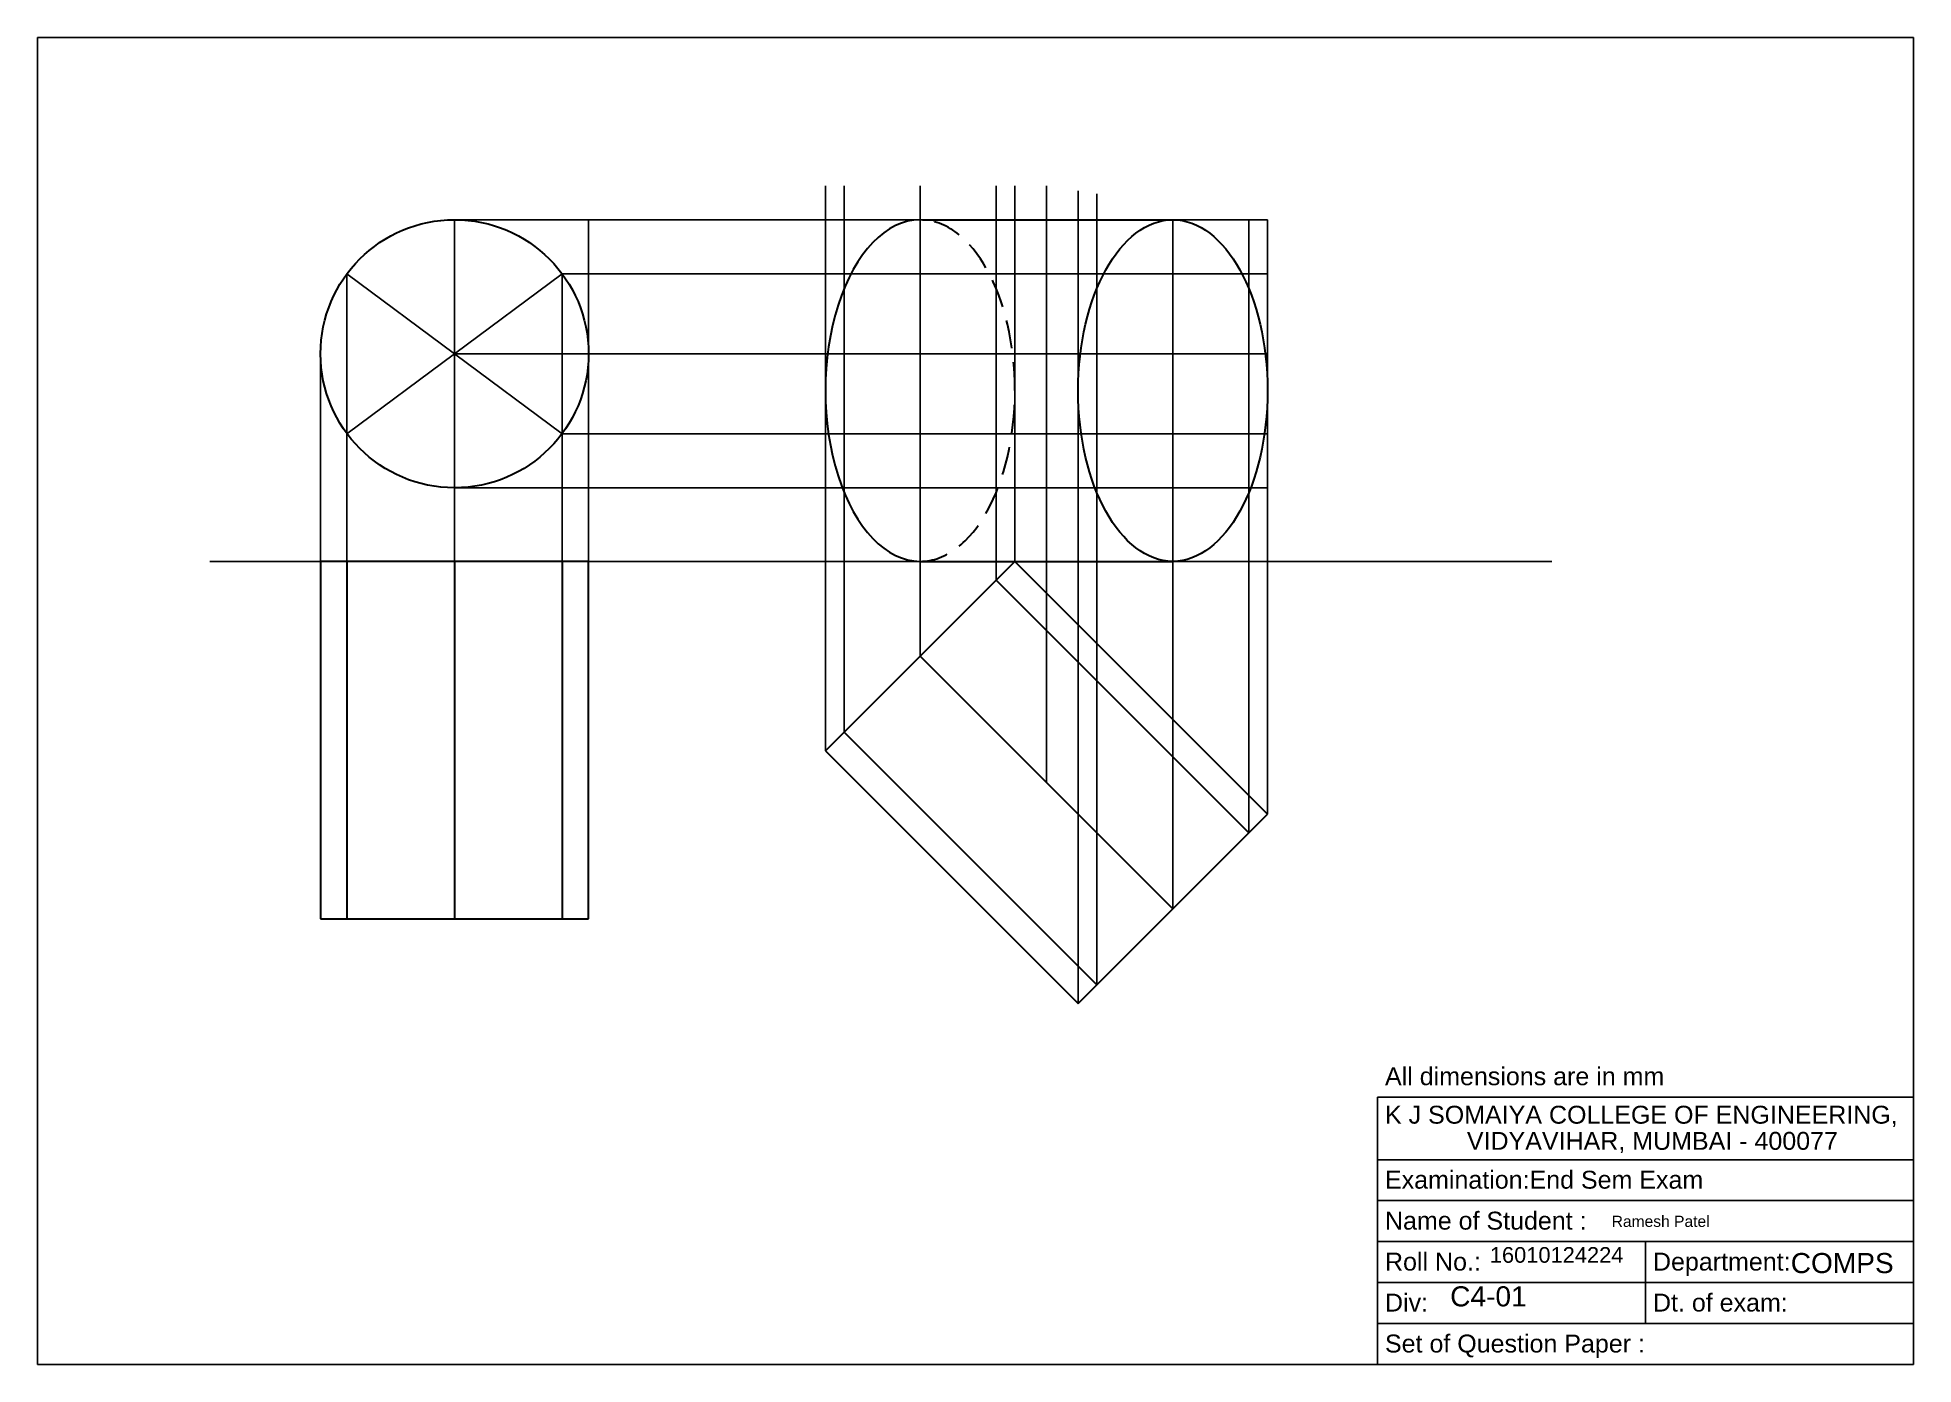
# Model space of a CAD drawing. Header units: millimetres. Extents: x 320 to 4122, y 180 to 2351.
# Drawn here: x 3701.8 to 4121.8, y 1574 to 1871 of the extents above; entities that cross this region are included whole.
import ezdxf

# ---------------------------------------------------------------- set-up
doc = ezdxf.new("R2010")
doc.units = ezdxf.units.MM
doc.linetypes.add('CENTER', pattern=[50.8, 31.75, -6.35, 6.35, -6.35])
doc.linetypes.add('HIDDEN', pattern=[9.525, 6.35, -3.175])
doc.styles.add('Annotative', font='arial.ttf')
doc.styles.get("Standard").update_dxf_attribs({"font": 'arial.ttf'})

msp = doc.modelspace()

# ---------------------------------------------------------------- texts
at = {"lineweight": -3}
for s, height, p in [('All dimensions are in mm', 4.00791, (4003.47, 1636.544)), ('K J SOMAIYA COLLEGE OF ENGINEERING, ', 4.00791, (4003.47, 1627.936)), ('VIDYAVIHAR, MUMBAI - 400077', 4.00791, (4021.807, 1622.084)), ('Examination:End Sem Exam ', 4.00791, (4003.47, 1613.388)), ('Name of Student : ', 4.00791, (4003.47, 1604.221)), ('Roll No.: ', 4.0079, (4003.47, 1595.054)), ('Department: ', 4.00791, (4063.47, 1595.054)), ('Div: ', 4.0079, (4003.47, 1585.888)), ('Dt. of exam:', 4.00791, (4063.47, 1585.888)), ('Set of Question Paper : ', 4.00791, (4003.47, 1576.721))]:
    msp.add_text(s, height=height, dxfattribs=at).set_placement(p)
at = {"color": 0, "lineweight": -3, "insert": (4054.221, 1607.329), "char_height": 2.5, "width": 67.57155, "attachment_point": 1, "style": 'Annotative'}
msp.add_mtext('Ramesh Patel', dxfattribs=at)
at = {"color": 0, "linetype": 'CENTER', "lineweight": -3, "attachment_point": 1}
for s, width, insert, char_height in [('16010124224', 35.29298, (4026.942, 1600.308), 3.5), ('C4-01', 37.18188, (4018.066, 1591.534), 4.5)]:
    msp.add_mtext_dynamic_manual_height_columns(s, width=width, gutter_width=32.88, heights=[0], dxfattribs=dict(at, insert=insert, char_height=char_height))
at = {"color": 0, "linetype": 'CENTER', "lineweight": -3, "insert": (4094.31, 1598.989), "char_height": 4.5, "width": 17.92962, "attachment_point": 1, "style": 'Annotative'}
msp.add_mtext('COMPS', dxfattribs=at)

# ---------------------------------------------------------------- linework, layer by layer
at = {"lineweight": -3}
for p, q in [((3701.792, 1871.038), (4121.792, 1871.038)), ((3701.792, 1574.038), (3701.792, 1871.038)), ((4121.792, 1871.038), (4121.792, 1574.038)), ((4001.792, 1633.862), (4121.792, 1633.862)), ((4001.792, 1574.038), (4001.792, 1633.862)), ((4121.792, 1629.038), (4121.792, 1574.038)), ((4001.792, 1619.872), (4121.792, 1619.872)), ((4001.792, 1610.705), (4121.792, 1610.705)), ((4001.792, 1601.538), (4121.792, 1601.538)), ((4061.792, 1601.538), (4061.792, 1583.205)), ((4001.792, 1592.372), (4121.792, 1592.372)), ((4001.792, 1583.205), (4121.792, 1583.205)), ((4121.792, 1574.038), (3701.792, 1574.038)), ((4121.792, 1574.038), (4001.792, 1574.038))]:
    msp.add_line(p, q, dxfattribs=at)
for p, q in [((3878.19, 1711.372), (3878.19, 1837.809)), ((3882.37, 1715.553), (3882.37, 1837.809)), ((3899.403, 1732.585), (3899.403, 1837.809)), ((3916.435, 1749.617), (3916.435, 1837.809)), ((3920.616, 1753.798), (3920.616, 1837.809)), ((3927.687, 1704.3), (3927.687, 1837.809)), ((3934.758, 1654.803), (3934.758, 1836.728)), ((3938.939, 1658.984), (3938.939, 1836.017)), ((3795.159, 1830.256), (3977.184, 1830.256)), ((3795.159, 1770.256), (3795.159, 1830.256)), ((3825.159, 1753.798), (3825.159, 1830.256)), ((3955.971, 1676.016), (3955.971, 1830.256)), ((3973.003, 1693.048), (3973.003, 1830.256)), ((3977.184, 1697.229), (3977.184, 1830.256)), ((3771.072, 1818.139), (3771.072, 1684.406)), ((3795.159, 1800.256), (3771.072, 1818.139)), ((3771.072, 1818.139), (3795.159, 1800.256)), ((3795.159, 1800.256), (3819.247, 1818.139)), ((3819.247, 1818.139), (3795.159, 1800.256)), ((3819.247, 1818.139), (3977.184, 1818.139)), ((3819.247, 1818.139), (3819.247, 1683.643)), ((3765.159, 1753.798), (3765.159, 1800.256)), ((3771.072, 1782.372), (3795.159, 1800.256)), ((3795.159, 1800.256), (3977.184, 1800.256)), ((3795.159, 1800.256), (3819.247, 1782.372)), ((3795.159, 1800.256), (3795.159, 1770.256)), ((3819.247, 1782.372), (3977.184, 1782.372)), ((3795.159, 1770.256), (3819.247, 1770.256)), ((3795.159, 1770.256), (3795.159, 1683.962)), ((3819.247, 1770.256), (3977.184, 1770.256)), ((3740.404, 1753.798), (4040.828, 1753.798)), ((3765.159, 1753.798), (3795.159, 1753.798)), ((3771.072, 1684.406), (3771.072, 1673.798)), ((3795.159, 1673.798), (3795.159, 1683.962)), ((3795.159, 1683.962), (3795.159, 1673.798)), ((3819.247, 1683.643), (3819.247, 1673.798)), ((3771.072, 1673.798), (3795.159, 1673.798))]:
    msp.add_line(p, q)
at = {"linetype": 'Continuous', "lineweight": 30}
for p, q in [((3899.948, 1830.256), (3955.971, 1830.256)), ((3899.403, 1753.798), (3955.971, 1753.798))]:
    msp.add_line(p, q, dxfattribs=at)
at = {"lineweight": 30}
for p, q in [((3825.159, 1753.798), (3765.159, 1753.798)), ((3765.159, 1753.798), (3765.159, 1673.798)), ((3771.072, 1753.798), (3771.072, 1673.798)), ((3795.159, 1753.798), (3795.159, 1673.798)), ((3795.159, 1753.798), (3795.159, 1713.798)), ((3819.247, 1753.798), (3819.247, 1673.798)), ((3825.159, 1673.798), (3825.159, 1753.798)), ((3920.616, 1753.798), (3878.19, 1711.372)), ((3897.634, 1730.816), (3918.847, 1752.029)), ((3977.184, 1697.229), (3920.616, 1753.798)), ((3916.435, 1749.617), (3973.003, 1693.048)), ((3899.403, 1732.585), (3955.971, 1676.016)), ((3899.403, 1732.585), (3927.687, 1704.3)), ((3882.37, 1715.553), (3938.939, 1658.984)), ((3878.19, 1711.372), (3934.758, 1654.803)), ((3934.758, 1654.803), (3977.184, 1697.229)), ((3938.939, 1658.984), (3955.971, 1676.016)), ((3765.159, 1673.798), (3825.159, 1673.798))]:
    msp.add_line(p, q, dxfattribs=at)
msp.add_circle((3795.159, 1800.256), 30, dxfattribs=at)
msp.add_ellipse((3899.403, 1792.027), major_axis=(0, 38.229), ratio=0.5549009, start_param=0, end_param=3.1415927, dxfattribs=at)
at = {"linetype": 'HIDDEN', "lineweight": 30}
for start_param, end_param in [(3.1415927, 6.2831853), (2.1766899, 2.2094372)]:
    msp.add_ellipse((3899.403, 1792.027), major_axis=(0, 38.229), ratio=0.5549009, start_param=start_param, end_param=end_param, dxfattribs=at)
at = {"lineweight": 30}
msp.add_ellipse((3955.971, 1792.027), major_axis=(0, 38.229), ratio=0.5549009, dxfattribs=at)

msp.set_redraw_order([(e.dxf.handle, doc.entitydb.next_handle()) for e in msp.query("TEXT MTEXT ATTDEF DIMENSION ARC_DIMENSION")])  # texts and dimensions are drawn at this point

doc.saveas('drawing.dxf')
